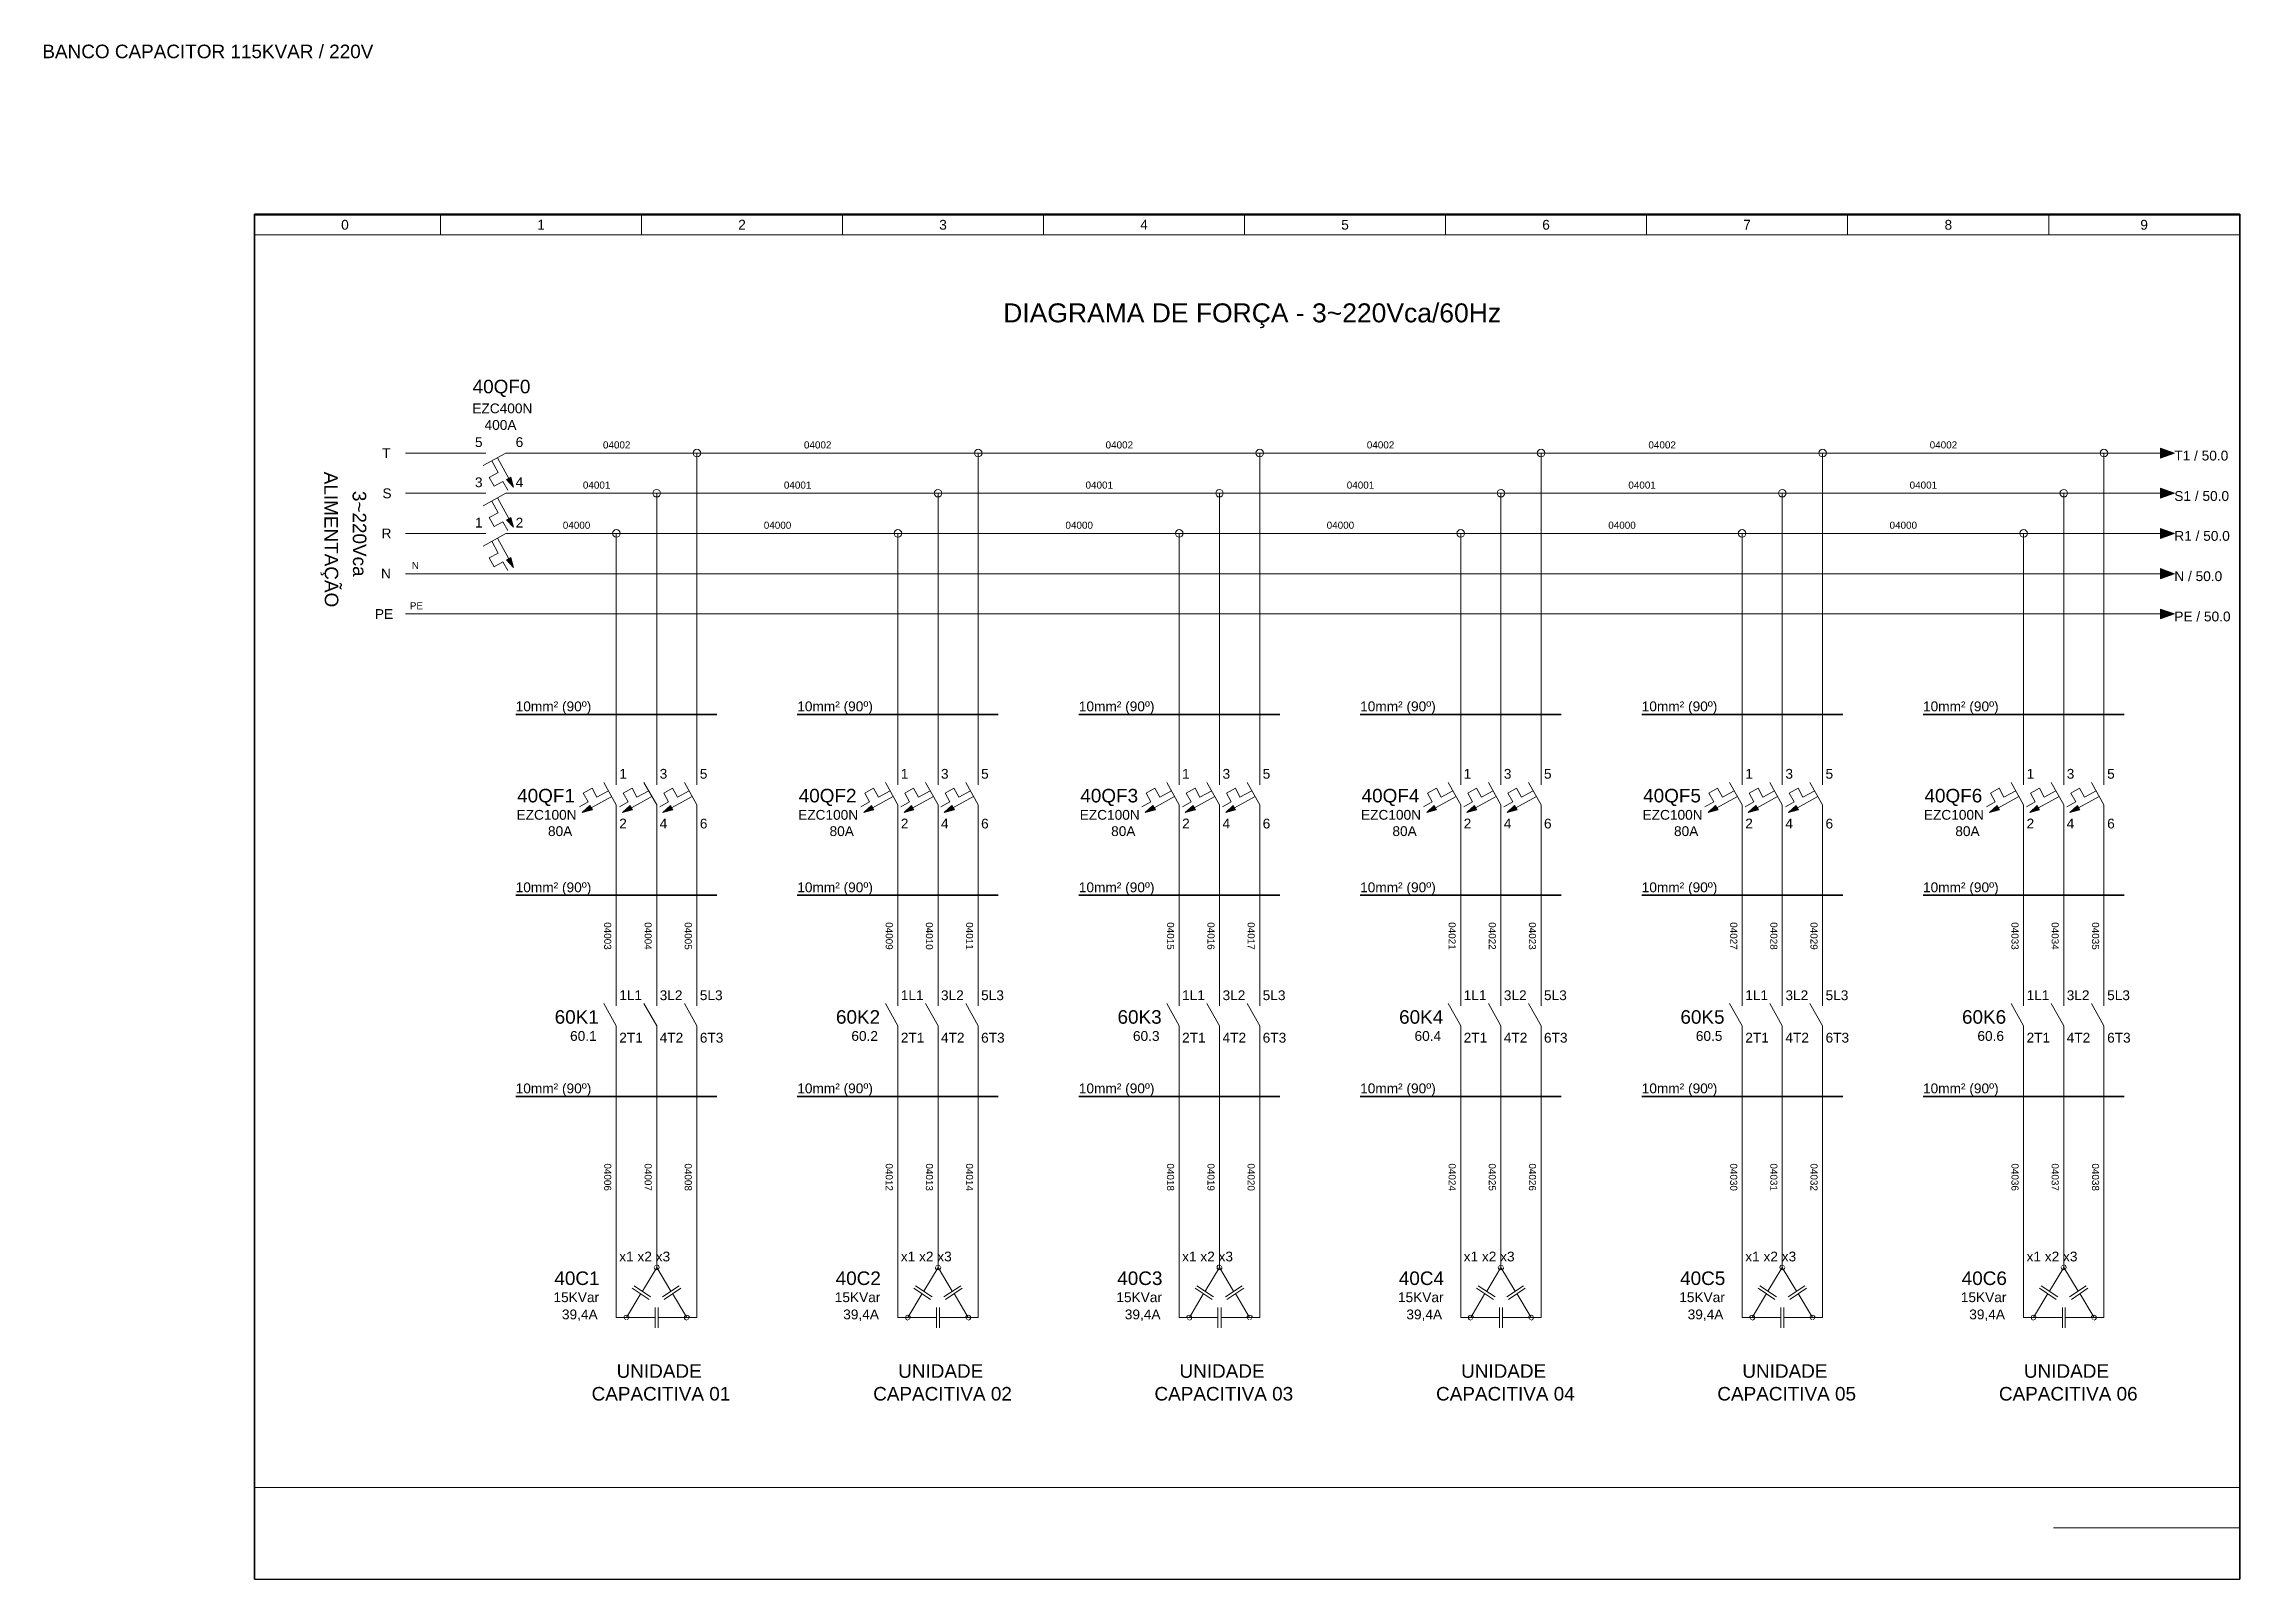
# Model space of a CAD drawing. Header units: millimetres. Extents: x 1004 to 59588, y 686 to 38112.
# Drawn here: x 1458 to 5899, y 686 to 3789 of the extents above; entities that cross this region are included whole.
import ezdxf

# ---------------------------------------------------------------- set-up
doc = ezdxf.new("R2010")
doc.units = ezdxf.units.MM
for name, color, linetype in [('PDF11_Geometry', 7, 'Continuous'), ('PDF11_Solid Fills', 7, 'Continuous'), ('PDF11_Text', 7, 'Continuous')]:
    doc.layers.add(name, color=color, linetype=linetype)
doc.styles.add('PDF Arial', font='arial.ttf')

msp = doc.modelspace()

# ---------------------------------------------------------------- texts
at = {"layer": 'PDF11_Text', "attachment_point": 7, "style": 'PDF Arial'}
for s, insert, char_height in [('BANCO CAPACITOR 115KVAR / 220V', (1454.6, 3760.16), 27.3696), ('0', (2058.77, 3413.57), 19.79), ('1', (2455.24, 3413.99), 19.79), ('2', (2861.72, 3413.99), 19.79), ('3', (3268.19, 3413.57), 19.79), ('4', (3674.66, 3413.99), 19.79), ('5', (4081.13, 3413.57), 19.79), ('6', (4487.61, 3413.57), 19.79), ('7', (4894.08, 3413.99), 19.79), ('8', (5301.14, 3413.53), 19.79), ('9', (5697.03, 3413.6), 19.79), ('DIAGRAMA DE FORÇA - 3~220Vca/60Hz', (3397.6, 3214.7), 38.3174), ('40QF0', (2324.65, 3075.5), 27.37), ('EZC400N', (2324.06, 3042.4), 19.79), ('400A', (2348.77, 3008.87), 19.79), ('5', (2329.36, 2974.16), 19.79), ('6', (2411.71, 2974.16), 19.79), ('04002', (2588.18, 2971.33), 14.316), ('04002', (2994.65, 2971.33), 14.316), ('04002', (3604.65, 2971.33), 14.316), ('04002', (4132.89, 2971.33), 14.316), ('04002', (4702.3, 2971.33), 14.316), ('04002', (5271.12, 2971.33), 14.316), ('T', (2141.71, 2952.23), 19.79), ('T1 / 50.0', (5765.83, 2946.93), 19.79), ('S', (2142.3, 2870.68), 19.79), ('3', (2329.36, 2892.98), 19.79), ('4', (2411.71, 2893.4), 19.79), ('04001', (2547.6, 2890.16), 14.316), ('04001', (2954.07, 2890.16), 14.316), ('04001', (3564.07, 2890.16), 14.316), ('04001', (4092.3, 2890.16), 14.316), ('04001', (4661.71, 2890.16), 14.316), ('04001', (5230.54, 2890.16), 14.316), ('S1 / 50.0', (5765.83, 2865.25), 19.79), ('R', (2140.54, 2789.87), 19.79), ('1', (2329.36, 2811.64), 19.79), ('2', (2411.71, 2811.64), 19.79), ('04000', (2507.01, 2808.98), 14.316), ('04000', (2913.48, 2808.98), 14.316), ('04000', (3523.48, 2808.98), 14.316), ('04000', (4051.71, 2808.98), 14.316), ('04000', (4621.12, 2808.98), 14.316), ('04000', (5189.95, 2808.98), 14.316), ('R1 / 50.0', (5765.83, 2784.58), 19.79), ('N', (2139.36, 2708.7), 19.79), ('N', (2201.71, 2727.52), 14.32), ('N / 50.0', (5765.83, 2703.15), 19.79), ('PE', (2127.01, 2626.93), 19.79), ('PE', (2197.6, 2646.34), 14.316), ('PE / 50.0', (5765.83, 2621.64), 19.79), ('10mm² (90º)', (2411.71, 2434.31), 19.7903), ('10mm² (90º)', (2981.13, 2434.31), 19.7903), ('10mm² (90º)', (3550.54, 2434.31), 19.7903), ('10mm² (90º)', (4119.36, 2434.31), 19.7903), ('10mm² (90º)', (4688.77, 2434.31), 19.7903), ('10mm² (90º)', (5257.6, 2434.31), 19.7903), ('1', (2621.13, 2303.99), 19.79), ('3', (2702.89, 2303.57), 19.79), ('5', (2784.07, 2303.57), 19.79), ('1', (3190.54, 2303.99), 19.79), ('3', (3271.71, 2303.57), 19.79), ('5', (3352.89, 2303.57), 19.79), ('1', (3759.36, 2303.99), 19.79), ('3', (3841.13, 2303.57), 19.79), ('5', (3922.3, 2303.57), 19.79), ('1', (4328.77, 2303.99), 19.79), ('3', (4409.95, 2303.57), 19.79), ('5', (4491.12, 2303.57), 19.79), ('1', (4898.18, 2303.99), 19.79), ('3', (4979.36, 2303.57), 19.79), ('5', (5060.54, 2303.57), 19.79), ('1', (5467.01, 2303.99), 19.79), ('3', (5548.18, 2303.57), 19.79), ('5', (5629.95, 2303.57), 19.79), ('40QF1', (2414.66, 2248.44), 27.37), ('40QF2', (2984.07, 2248.44), 27.37), ('40QF3', (3553.48, 2248.44), 27.37), ('40QF4', (4122.3, 2248.44), 27.37), ('40QF5', (4691.71, 2248.44), 27.37), ('40QF6', (5260.54, 2248.44), 27.37), ('EZC100N', (2413.48, 2220.63), 19.79), ('2', (2621.13, 2203.4), 19.79), ('4', (2702.89, 2203.4), 19.79), ('6', (2784.07, 2202.98), 19.79), ('EZC100N', (2982.89, 2220.63), 19.79), ('2', (3190.54, 2203.4), 19.79), ('4', (3271.71, 2203.4), 19.79), ('6', (3352.89, 2202.98), 19.79), ('EZC100N', (3552.3, 2220.63), 19.79), ('2', (3759.36, 2203.4), 19.79), ('4', (3841.13, 2203.4), 19.79), ('6', (3922.3, 2202.98), 19.79), ('EZC100N', (4121.13, 2220.63), 19.79), ('2', (4328.77, 2203.4), 19.79), ('4', (4409.95, 2203.4), 19.79), ('6', (4491.12, 2202.98), 19.79), ('EZC100N', (4690.54, 2220.63), 19.79), ('2', (4898.18, 2203.4), 19.79), ('4', (4979.36, 2203.4), 19.79), ('6', (5060.54, 2202.98), 19.79), ('EZC100N', (5259.36, 2220.63), 19.79), ('2', (5467.01, 2203.4), 19.79), ('4', (5548.18, 2203.4), 19.79), ('6', (5629.95, 2202.98), 19.79), ('80A', (2477.01, 2187.65), 19.79), ('80A', (3046.42, 2187.65), 19.79), ('80A', (3615.83, 2187.65), 19.79), ('80A', (4184.65, 2187.65), 19.79), ('80A', (4754.07, 2187.65), 19.79), ('80A', (5322.89, 2187.65), 19.79), ('10mm² (90º)', (2411.71, 2068.43), 19.7903), ('10mm² (90º)', (2981.13, 2068.43), 19.7903), ('10mm² (90º)', (3550.54, 2068.43), 19.7903), ('10mm² (90º)', (4119.36, 2068.43), 19.7903), ('10mm² (90º)', (4688.77, 2068.43), 19.7903), ('10mm² (90º)', (5257.6, 2068.43), 19.7903), ('1L1', (2621.13, 1856.34), 19.79), ('3L2', (2702.89, 1855.92), 19.79), ('5L3', (2784.07, 1855.92), 19.79), ('1L1', (3190.54, 1856.34), 19.79), ('3L2', (3271.71, 1855.92), 19.79), ('5L3', (3352.89, 1855.92), 19.79), ('1L1', (3759.36, 1856.34), 19.79), ('3L2', (3841.13, 1855.92), 19.79), ('5L3', (3922.3, 1855.92), 19.79), ('1L1', (4328.77, 1856.34), 19.79), ('3L2', (4409.95, 1855.92), 19.79), ('5L3', (4491.12, 1855.92), 19.79), ('1L1', (4898.18, 1856.34), 19.79), ('3L2', (4979.36, 1855.92), 19.79), ('5L3', (5060.54, 1855.92), 19.79), ('1L1', (5467.01, 1856.34), 19.79), ('3L2', (5548.18, 1855.92), 19.79), ('5L3', (5629.95, 1855.92), 19.79), ('60K1', (2490.54, 1808.12), 27.37), ('60K2', (3059.36, 1808.12), 27.37), ('60K3', (3628.77, 1808.12), 27.37), ('60K4', (4198.18, 1808.12), 27.37), ('60K5', (4767.01, 1808.12), 27.37), ('60K6', (5336.42, 1808.12), 27.37), ('60.1', (2521.71, 1773.57), 19.79), ('2T1', (2621.13, 1770.46), 19.79), ('4T2', (2702.89, 1770.46), 19.79), ('6T3', (2784.07, 1770.04), 19.79), ('60.2', (3090.54, 1773.57), 19.79), ('2T1', (3190.54, 1770.46), 19.79), ('4T2', (3271.71, 1770.46), 19.79), ('6T3', (3352.89, 1770.04), 19.79), ('60.3', (3659.95, 1773.57), 19.79), ('2T1', (3759.36, 1770.46), 19.79), ('4T2', (3841.13, 1770.46), 19.79), ('6T3', (3922.3, 1770.04), 19.79), ('60.4', (4229.36, 1773.57), 19.79), ('2T1', (4328.77, 1770.46), 19.79), ('4T2', (4409.95, 1770.46), 19.79), ('6T3', (4491.12, 1770.04), 19.79), ('60.5', (4798.18, 1773.57), 19.79), ('2T1', (4898.18, 1770.46), 19.79), ('4T2', (4979.36, 1770.46), 19.79), ('6T3', (5060.54, 1770.04), 19.79), ('2T1', (5467.01, 1770.46), 19.79), ('4T2', (5548.18, 1770.46), 19.79), ('6T3', (5629.95, 1770.04), 19.79), ('10mm² (90º)', (2411.71, 1661.96), 19.7903), ('10mm² (90º)', (2981.13, 1661.96), 19.7903), ('10mm² (90º)', (3550.54, 1661.96), 19.7903), ('10mm² (90º)', (4119.36, 1661.96), 19.7903), ('10mm² (90º)', (4688.77, 1661.96), 19.7903), ('10mm² (90º)', (5257.6, 1661.96), 19.7903), ('x1 x2 x3', (2621.13, 1327.69), 19.79), ('x1 x2 x3', (3190.54, 1327.69), 19.79), ('x1 x2 x3', (3759.36, 1327.69), 19.79), ('x1 x2 x3', (4328.77, 1327.69), 19.79), ('x1 x2 x3', (4898.18, 1327.69), 19.79), ('x1 x2 x3', (5467.01, 1327.69), 19.79), ('40C1', (2489.95, 1279.88), 27.37), ('40C2', (3058.77, 1279.88), 27.37), ('40C3', (3628.18, 1279.88), 27.37), ('40C4', (4197.6, 1279.88), 27.37), ('40C5', (4766.42, 1279.88), 27.37), ('40C6', (5335.83, 1279.88), 27.37), ('15KVar', (2488.18, 1245.34), 19.79), ('15KVar', (3057.01, 1245.34), 19.79), ('15KVar', (3626.42, 1245.34), 19.79), ('15KVar', (4195.83, 1245.34), 19.79), ('15KVar', (4764.65, 1245.34), 19.79), ('15KVar', (5334.07, 1245.34), 19.79), ('39,4A', (2505.24, 1207.23), 19.79), ('39,4A', (3074.07, 1207.23), 19.79), ('39,4A', (3643.48, 1207.23), 19.79), ('39,4A', (4212.89, 1207.23), 19.79), ('39,4A', (4781.71, 1207.23), 19.79), ('39,4A', (5351.12, 1207.23), 19.79), ('UNIDADE', (2615.83, 1092.24), 27.37), ('UNIDADE', (3185.24, 1092.24), 27.37), ('UNIDADE', (3754.07, 1092.24), 27.37), ('UNIDADE', (4323.48, 1092.24), 27.37), ('UNIDADE', (4892.3, 1092.24), 27.37), ('UNIDADE', (5461.71, 1092.24), 27.37), ('CAPACITIVA 01', (2565.24, 1046.35), 27.3696), ('CAPACITIVA 02', (3134.65, 1046.35), 27.3696), ('CAPACITIVA 03', (3703.48, 1046.35), 27.3696), ('CAPACITIVA 04', (4272.89, 1046.35), 27.3696), ('CAPACITIVA 05', (4841.71, 1046.35), 27.3696), ('CAPACITIVA 06', (5411.12, 1046.35), 27.3696)]:
    msp.add_mtext(s, dxfattribs=dict(at, insert=insert, char_height=char_height))
for s, insert, char_height, rotation in [('ALIMENTAÇÃO', (2015.95, 2924.39), 27.3696, 270.29975), ('3~220Vca', (2081.51, 2885.68), 27.37, 270.29975), ('04003', (2590.4, 2013.73), 14.316, 270), ('04004', (2672.17, 2013.73), 14.316, 270), ('04005', (2753.35, 2013.73), 14.316, 270), ('04009', (3159.82, 2013.73), 14.316, 270), ('04010', (3241, 2013.73), 14.316, 270), ('04011', (3322.17, 2013.73), 14.316, 270), ('04015', (3728.64, 2013.73), 14.316, 270), ('04016', (3810.41, 2013.73), 14.316, 270), ('04017', (3891.59, 2013.73), 14.316, 270), ('04021', (4298.05, 2013.73), 14.316, 270), ('04022', (4379.22, 2013.73), 14.316, 270), ('04023', (4460.4, 2013.73), 14.316, 270), ('04027', (4867.46, 2013.73), 14.316, 270), ('04028', (4948.6, 2013.73), 14.316, 270), ('04029', (5029.81, 2013.73), 14.316, 270), ('04033', (5436.28, 2013.73), 14.316, 270), ('04034', (5517.46, 2013.73), 14.316, 270), ('04035', (5599.22, 2013.73), 14.316, 270), ('04006', (2590.41, 1526.09), 14.316, 270), ('04007', (2672.17, 1526.09), 14.316, 270), ('04008', (2753.31, 1526.09), 14.316, 270), ('04012', (3159.81, 1526.09), 14.316, 270), ('04013', (3240.99, 1526.09), 14.316, 270), ('04014', (3322.17, 1526.09), 14.316, 270), ('04018', (3728.61, 1526.09), 14.316, 270), ('04019', (3810.41, 1526.09), 14.316, 270), ('04020', (3891.58, 1526.09), 14.316, 270), ('04024', (4298.05, 1526.09), 14.316, 270), ('04025', (4379.22, 1526.09), 14.316, 270), ('04026', (4460.4, 1526.09), 14.316, 270), ('04030', (4867.46, 1526.09), 14.316, 270), ('04031', (4948.63, 1526.09), 14.316, 270), ('04032', (5029.81, 1526.09), 14.316, 270), ('04036', (5436.28, 1526.09), 14.316, 270), ('04037', (5517.46, 1526.09), 14.316, 270), ('04038', (5599.19, 1526.09), 14.316, 270)]:
    msp.add_mtext(s, dxfattribs=dict(at, insert=insert, char_height=char_height, rotation=rotation))
at = {"layer": 'PDF11_Text', "insert": (5367.6, 1773.57), "char_height": 19.79, "width": 1.1202, "attachment_point": 7, "style": 'PDF Arial'}
msp.add_mtext('60.6', dxfattribs=at)

# ---------------------------------------------------------------- hatches: boundary and pattern name
at = {"layer": 'PDF11_Geometry', "transparency": 33554559}
msp.add_hatch(color=256, dxfattribs=at).paths.add_polyline_path([(5741.71, 2635.75), (5745.24, 2635.75), (5747.01, 2636.93), (5745.24, 2638.11), (5741.71, 2638.11)])
h = msp.add_hatch(color=256, dxfattribs=at)
h.paths.add_polyline_path([(2697.01, 1315.75), (2701.71, 1315.75)], flags=0)
h.paths.add_polyline_path([(2697.01, 1321.05, 0.4166667), (2691.71, 1315.75)], flags=0)
h = msp.add_hatch(color=256, dxfattribs=at)
h.paths.add_polyline_path([(3265.83, 1315.75), (3271.12, 1315.75)], flags=0)
h.paths.add_polyline_path([(3271.12, 1315.75, 0.4166667), (3265.83, 1321.05)], flags=0)
h.paths.add_polyline_path([(3265.83, 1321.05, 0.4166667), (3260.53, 1315.75)], flags=0)
h = msp.add_hatch(color=256, dxfattribs=at)
h.paths.add_polyline_path([(3834.65, 1315.75), (3839.95, 1315.75)], flags=0)
h.paths.add_polyline_path([(3839.95, 1315.75, 0.4166667), (3834.65, 1321.05)], flags=0)
h = msp.add_hatch(color=256, dxfattribs=at)
h.paths.add_polyline_path([(4404.06, 1315.75), (4409.36, 1315.75)], flags=0)
h.paths.add_polyline_path([(4409.36, 1315.75, 0.4166667), (4404.06, 1321.05)], flags=0)
h.paths.add_polyline_path([(4404.06, 1321.05, 0.4166667), (4398.77, 1315.75)], flags=0)
h = msp.add_hatch(color=256, dxfattribs=at)
h.paths.add_polyline_path([(4972.89, 1315.75), (4978.18, 1315.75)], flags=0)
h.paths.add_polyline_path([(4978.18, 1315.75, 0.4166667), (4972.89, 1321.05)], flags=0)
h = msp.add_hatch(color=256, dxfattribs=at)
h.paths.add_polyline_path([(5542.3, 1315.75), (5547.01, 1315.75)], flags=0)
h.paths.add_polyline_path([(5542.3, 1321.05, 0.4166667), (5537.01, 1315.75)], flags=0)
h = msp.add_hatch(color=256, dxfattribs=at)
h.paths.add_polyline_path([(2635.83, 1214.58), (2641.12, 1214.58)], flags=0)
h.paths.add_polyline_path([(2630.53, 1214.58, 0.4166667), (2635.83, 1209.28)], flags=0)
h.paths.add_polyline_path([(2635.83, 1209.28, 0.4166667), (2641.12, 1214.58)], flags=0)
h = msp.add_hatch(color=256, dxfattribs=at)
h.paths.add_polyline_path([(2757.59, 1214.58), (2762.89, 1214.58)], flags=0)
h.paths.add_polyline_path([(2757.59, 1209.28, 0.4166667), (2762.89, 1214.58)], flags=0)
h = msp.add_hatch(color=256, dxfattribs=at)
h.paths.add_polyline_path([(3204.65, 1214.58), (3209.95, 1214.58)], flags=0)
h.paths.add_polyline_path([(3204.65, 1209.28, 0.4166667), (3209.95, 1214.58)], flags=0)
h = msp.add_hatch(color=256, dxfattribs=at)
h.paths.add_polyline_path([(3327.01, 1214.58), (3331.71, 1214.58)], flags=0)
h.paths.add_polyline_path([(3321.71, 1214.58, 0.4166667), (3327.01, 1209.28)], flags=0)
h = msp.add_hatch(color=256, dxfattribs=at)
h.paths.add_polyline_path([(3774.06, 1214.58), (3778.77, 1214.58)], flags=0)
h.paths.add_polyline_path([(3768.77, 1214.58, 0.4166667), (3774.06, 1209.28)], flags=0)
h = msp.add_hatch(color=256, dxfattribs=at)
h.paths.add_polyline_path([(3895.83, 1214.58), (3901.12, 1214.58)], flags=0)
h.paths.add_polyline_path([(3890.53, 1214.58, 0.4166667), (3895.83, 1209.28)], flags=0)
h.paths.add_polyline_path([(3895.83, 1209.28, 0.4166667), (3901.12, 1214.58)], flags=0)
h = msp.add_hatch(color=256, dxfattribs=at)
h.paths.add_polyline_path([(4342.89, 1214.58), (4348.18, 1214.58)], flags=0)
h.paths.add_polyline_path([(4342.89, 1209.28, 0.4166667), (4348.18, 1214.58)], flags=0)
h = msp.add_hatch(color=256, dxfattribs=at)
h.paths.add_polyline_path([(4465.24, 1214.58), (4469.95, 1214.58)], flags=0)
h.paths.add_polyline_path([(4459.95, 1214.58, 0.4166667), (4465.24, 1209.28)], flags=0)
h = msp.add_hatch(color=256, dxfattribs=at)
h.paths.add_polyline_path([(4912.3, 1214.58), (4917.01, 1214.58)], flags=0)
h.paths.add_polyline_path([(4907.01, 1214.58, 0.4166667), (4912.3, 1209.28)], flags=0)
h = msp.add_hatch(color=256, dxfattribs=at)
h.paths.add_polyline_path([(5034.06, 1214.58), (5039.36, 1214.58)], flags=0)
h.paths.add_polyline_path([(5028.77, 1214.58, 0.4166667), (5034.06, 1209.28)], flags=0)
h.paths.add_polyline_path([(5034.06, 1209.28, 0.4166667), (5039.36, 1214.58)], flags=0)
h = msp.add_hatch(color=256, dxfattribs=at)
h.paths.add_polyline_path([(5481.12, 1214.58), (5486.42, 1214.58)], flags=0)
h.paths.add_polyline_path([(5481.12, 1209.28, 0.4166667), (5486.42, 1214.58)], flags=0)
h = msp.add_hatch(color=256, dxfattribs=at)
h.paths.add_polyline_path([(5603.48, 1214.58), (5608.18, 1214.58)], flags=0)
h.paths.add_polyline_path([(5598.18, 1214.58, 0.4166667), (5603.48, 1209.28)], flags=0)

# ---------------------------------------------------------------- linework, layer by layer
at = {"layer": 'PDF11_Geometry', "lineweight": 25}
for points in [[(5898.18, 3445.17), (1883.48, 3445.17), (1883.48, 685.75), (5898.18, 685.75)], [(1883.48, 685.75), (1883.48, 3445.17)], [(5898.18, 3443.99), (1883.48, 3443.99)], [(5898.18, 685.75), (5898.18, 3445.17)]]:
    msp.add_lwpolyline(points, close=True, dxfattribs=at)
at = {"layer": 'PDF11_Geometry', "lineweight": 13}
for points in [[(2259.95, 3443.99), (2259.95, 3403.4)], [(2666.42, 3443.99), (2666.42, 3403.4)], [(3072.89, 3443.99), (3072.89, 3403.4)], [(3479.36, 3443.99), (3479.36, 3403.4)], [(3885.83, 3443.99), (3885.83, 3403.4)], [(4292.3, 3443.99), (4292.3, 3403.4)], [(4698.77, 3443.99), (4698.77, 3403.4)], [(5105.24, 3443.99), (5105.24, 3403.4)], [(5511.71, 3443.99), (5511.71, 3403.4)], [(1883.48, 3403.4), (5898.18, 3403.4)]]:
    msp.add_lwpolyline(points, dxfattribs=at)
at = {"layer": 'PDF11_Geometry', "lineweight": 18}
for points in [[(2188.77, 2962.23), (2331.12, 2962.23), (2351.12, 2962.23)], [(2345.83, 2936.93), (2391.71, 2962.23), (2412.3, 2962.23), (2778.18, 2962.23), (2778.18, 2311.64), (2778.18, 2291.64)], [(2363.48, 2946.34), (2376.42, 2922.81), (2358.18, 2912.81), (2368.18, 2895.17), (2385.83, 2904.58), (2395.83, 2886.93)], [(2374.65, 2952.81), (2397.59, 2911.05)], [(2757.59, 2962.23), (2798.18, 2962.23), (3347.01, 2962.23), (3347.01, 2311.64), (3347.01, 2291.64)], [(2778.18, 2962.23), (2778.18, 2941.64)], [(3327.01, 2962.23), (3367.59, 2962.23), (3916.42, 2962.23), (3916.42, 2311.64), (3916.42, 2291.64)], [(3347.01, 2962.23), (3347.01, 2941.64)], [(3895.83, 2962.23), (3936.42, 2962.23), (4485.24, 2962.23), (4485.24, 2311.64), (4485.24, 2291.64)], [(3916.42, 2962.23), (3916.42, 2941.64)], [(4465.24, 2962.23), (4505.83, 2962.23), (5054.65, 2962.23), (5054.65, 2311.64), (5054.65, 2291.64)], [(4485.24, 2962.23), (4485.24, 2941.64)], [(5034.06, 2962.23), (5074.65, 2962.23), (5623.48, 2962.23), (5623.48, 2311.64), (5623.48, 2291.64)], [(5054.65, 2962.23), (5054.65, 2941.64)], [(5603.48, 2962.23), (5644.06, 2962.23), (5745.24, 2962.23)], [(5623.48, 2962.23), (5623.48, 2941.64)], [(5725.24, 2962.23), (5737.59, 2962.23)], [(2188.77, 2881.05), (2331.12, 2881.05), (2351.12, 2881.05)], [(2345.83, 2855.75), (2391.71, 2881.05), (2412.3, 2881.05), (2697.01, 2881.05), (2697.01, 2311.64), (2697.01, 2291.64)], [(2395.83, 2805.75), (2385.83, 2823.4), (2368.18, 2813.99), (2358.18, 2831.64), (2376.42, 2841.64), (2363.48, 2865.17)], [(2374.65, 2871.64), (2397.59, 2829.87)], [(2676.42, 2881.05), (2717.01, 2881.05), (3265.83, 2881.05), (3265.83, 2311.64), (3265.83, 2291.64)], [(2697.01, 2881.05), (2697.01, 2860.46)], [(3245.24, 2881.05), (3286.42, 2881.05), (3834.65, 2881.05), (3834.65, 2311.64), (3834.65, 2291.64)], [(3265.83, 2881.05), (3265.83, 2860.46)], [(3814.65, 2881.05), (3855.24, 2881.05), (4404.06, 2881.05), (4404.06, 2311.64), (4404.06, 2291.64)], [(3834.65, 2881.05), (3834.65, 2860.46)], [(4383.48, 2881.05), (4424.06, 2881.05), (4972.89, 2881.05), (4972.89, 2311.64), (4972.89, 2291.64)], [(4404.06, 2881.05), (4404.06, 2860.46)], [(4952.89, 2881.05), (4993.48, 2881.05), (5542.3, 2881.05), (5542.3, 2311.64), (5542.3, 2291.64)], [(4972.89, 2881.05), (4972.89, 2860.46)], [(5521.71, 2881.05), (5562.3, 2881.05), (5745.24, 2881.05)], [(5542.3, 2881.05), (5542.3, 2860.46)], [(5725.24, 2881.05), (5737.59, 2881.05)], [(2188.77, 2799.87), (2331.12, 2799.87), (2351.12, 2799.87)], [(2345.83, 2773.99), (2391.71, 2799.87), (2412.3, 2799.87), (2615.24, 2799.87), (2615.24, 2311.64), (2615.24, 2291.64)], [(2595.24, 2799.87), (2635.83, 2799.87), (3184.65, 2799.87), (3184.65, 2311.64), (3184.65, 2291.64)], [(2615.24, 2799.87), (2615.24, 2779.28)], [(3164.06, 2799.87), (3204.65, 2799.87), (3753.48, 2799.87), (3753.48, 2311.64), (3753.48, 2291.64)], [(3184.65, 2799.87), (3184.65, 2779.28)], [(3733.48, 2799.87), (3774.06, 2799.87), (4322.89, 2799.87), (4322.89, 2311.64), (4322.89, 2291.64)], [(3753.48, 2799.87), (3753.48, 2779.28)], [(4302.3, 2799.87), (4342.89, 2799.87), (4891.71, 2799.87), (4891.71, 2311.64), (4891.71, 2291.64)], [(4322.89, 2799.87), (4322.89, 2779.28)], [(4871.71, 2799.87), (4912.3, 2799.87), (5461.12, 2799.87), (5461.12, 2311.64), (5461.12, 2291.64)], [(4891.71, 2799.87), (4891.71, 2779.28)], [(5440.53, 2799.87), (5481.12, 2799.87), (5745.24, 2799.87)], [(5461.12, 2799.87), (5461.12, 2779.28)], [(5725.24, 2799.87), (5737.59, 2799.87)], [(2395.83, 2724.58), (2385.83, 2742.23), (2368.18, 2732.23), (2358.18, 2750.46), (2376.42, 2759.87), (2363.48, 2783.99)], [(2374.65, 2789.87), (2397.59, 2748.7)], [(2188.77, 2718.11), (5745.24, 2718.11)], [(5725.24, 2718.11), (5737.59, 2718.11)], [(2188.77, 2636.93), (5745.24, 2636.93)], [(5725.24, 2636.93), (5737.59, 2636.93)], [(2540.53, 2246.93), (2558.18, 2256.93), (2548.18, 2274.58), (2566.42, 2284.58), (2575.83, 2266.34), (2599.36, 2279.28)], [(2564.65, 2245.17), (2605.83, 2268.11)], [(2589.95, 2296.34), (2615.24, 2251.05), (2615.24, 2230.46), (2615.24, 1864.58), (2615.24, 1844.58)], [(2621.71, 2246.93), (2639.36, 2256.93), (2629.36, 2274.58), (2647.59, 2284.58), (2657.01, 2266.34), (2681.12, 2279.28)], [(2645.83, 2245.17), (2687.01, 2268.11)], [(2671.12, 2296.34), (2697.01, 2251.05), (2697.01, 2230.46), (2697.01, 1864.58), (2697.01, 1844.58)], [(2702.89, 2246.93), (2720.53, 2256.93), (2711.12, 2274.58), (2728.77, 2284.58), (2738.77, 2266.34), (2762.3, 2279.28)], [(2727.01, 2245.17), (2768.77, 2268.11)], [(2752.89, 2296.34), (2778.18, 2251.05), (2778.18, 2230.46), (2778.18, 1864.58), (2778.18, 1844.58)], [(3109.36, 2246.93), (3127.01, 2256.93), (3117.59, 2274.58), (3135.24, 2284.58), (3145.24, 2266.34), (3168.77, 2279.28)], [(3133.48, 2245.17), (3175.24, 2268.11)], [(3159.36, 2296.34), (3184.65, 2251.05), (3184.65, 2230.46), (3184.65, 1864.58), (3184.65, 1844.58)], [(3190.53, 2246.93), (3208.18, 2256.93), (3198.77, 2274.58), (3216.42, 2284.58), (3226.42, 2266.34), (3249.95, 2279.28)], [(3214.65, 2245.17), (3256.42, 2268.11)], [(3240.53, 2296.34), (3265.83, 2251.05), (3265.83, 2230.46), (3265.83, 1864.58), (3265.83, 1844.58)], [(3271.71, 2246.93), (3289.95, 2256.93), (3279.95, 2274.58), (3297.59, 2284.58), (3307.59, 2266.34), (3331.12, 2279.28)], [(3295.83, 2245.17), (3337.59, 2268.11)], [(3321.71, 2296.34), (3347.01, 2251.05), (3347.01, 2230.46), (3347.01, 1864.58), (3347.01, 1844.58)], [(3678.18, 2246.93), (3696.42, 2256.93), (3686.42, 2274.58), (3704.06, 2284.58), (3714.06, 2266.34), (3737.59, 2279.28)], [(3702.89, 2245.17), (3744.06, 2268.11)], [(3728.18, 2296.34), (3753.48, 2251.05), (3753.48, 2230.46), (3753.48, 1864.58), (3753.48, 1844.58)], [(3759.95, 2246.93), (3777.59, 2256.93), (3767.59, 2274.58), (3785.83, 2284.58), (3795.24, 2266.34), (3819.36, 2279.28)], [(3784.06, 2245.17), (3825.24, 2268.11)], [(3809.36, 2296.34), (3835.24, 2251.05), (3835.24, 2230.46)], [(3841.12, 2246.93), (3858.77, 2256.93), (3849.36, 2274.58), (3867.01, 2284.58), (3876.42, 2266.34), (3900.53, 2279.28)], [(3865.24, 2245.17), (3907.01, 2268.11)], [(3891.12, 2296.34), (3916.42, 2251.05), (3916.42, 2230.46), (3916.42, 1864.58), (3916.42, 1844.58)], [(4247.59, 2246.93), (4265.24, 2256.93), (4255.83, 2274.58), (4273.48, 2284.58), (4282.89, 2266.34), (4307.01, 2279.28)], [(4271.71, 2245.17), (4313.48, 2268.11)], [(4297.59, 2296.34), (4322.89, 2251.05), (4322.89, 2230.46), (4322.89, 1864.58), (4322.89, 1844.58)], [(4328.77, 2246.93), (4346.42, 2256.93), (4337.01, 2274.58), (4354.65, 2284.58), (4364.65, 2266.34), (4388.18, 2279.28)], [(4352.89, 2245.17), (4394.65, 2268.11)], [(4378.77, 2296.34), (4404.06, 2251.05), (4404.06, 2230.46), (4404.06, 1864.58), (4404.06, 1844.58)], [(4409.95, 2246.93), (4428.18, 2256.93), (4418.18, 2274.58), (4435.83, 2284.58), (4445.83, 2266.34), (4469.36, 2279.28)], [(4434.06, 2245.17), (4475.83, 2268.11)], [(4459.95, 2296.34), (4485.24, 2251.05), (4485.24, 2230.46), (4485.24, 1864.58), (4485.24, 1844.58)], [(4816.42, 2246.93), (4834.65, 2256.93), (4824.65, 2274.58), (4842.3, 2284.58), (4852.3, 2266.34), (4875.83, 2279.28)], [(4840.53, 2245.17), (4882.3, 2268.11)], [(4866.42, 2296.34), (4891.71, 2251.05), (4891.71, 2230.46), (4891.71, 1864.58), (4891.71, 1844.58)], [(4898.18, 2246.93), (4915.83, 2256.93), (4905.83, 2274.58), (4924.06, 2284.58), (4933.48, 2266.34), (4957.01, 2279.28)], [(4922.3, 2245.17), (4963.48, 2268.11)], [(4947.59, 2296.34), (4972.89, 2251.05), (4972.89, 2230.46), (4972.89, 1864.58), (4972.89, 1844.58)], [(4979.36, 2246.93), (4997.01, 2256.93), (4987.01, 2274.58), (5005.24, 2284.58), (5014.65, 2266.34), (5038.77, 2279.28)], [(5003.48, 2245.17), (5044.65, 2268.11)], [(5028.77, 2296.34), (5054.65, 2251.05), (5054.65, 2230.46), (5054.65, 1864.58), (5054.65, 1844.58)], [(5385.83, 2246.93), (5403.48, 2256.93), (5394.06, 2274.58), (5411.71, 2284.58), (5421.12, 2266.34), (5445.24, 2279.28)], [(5409.95, 2245.17), (5451.71, 2268.11)], [(5435.83, 2296.34), (5461.12, 2251.05), (5461.12, 2230.46), (5461.12, 1864.58), (5461.12, 1844.58)], [(5467.01, 2246.93), (5484.65, 2256.93), (5475.24, 2274.58), (5492.89, 2284.58), (5502.89, 2266.34), (5526.42, 2279.28)], [(5491.12, 2245.17), (5532.89, 2268.11)], [(5517.01, 2296.34), (5542.3, 2251.05), (5542.3, 2230.46), (5542.3, 1864.58), (5542.3, 1844.58)], [(5548.18, 2246.93), (5566.42, 2256.93), (5556.42, 2274.58), (5574.06, 2284.58), (5584.06, 2266.34), (5607.59, 2279.28)], [(5572.3, 2245.17), (5614.06, 2268.11)], [(5598.18, 2296.34), (5623.48, 2251.05), (5623.48, 2230.46), (5623.48, 1864.58), (5623.48, 1844.58)], [(3834.65, 2230.46), (3834.65, 1864.58), (3834.65, 1844.58)], [(2589.95, 1849.28), (2615.24, 1803.99), (2615.24, 1783.4), (2615.24, 1336.34), (2615.24, 1214.58), (2693.48, 1214.58)], [(2671.12, 1849.28), (2697.01, 1803.99), (2697.01, 1783.4), (2697.01, 1336.34), (2697.01, 1315.75), (2668.18, 1267.52)], [(2752.89, 1849.28), (2778.18, 1803.99), (2778.18, 1783.4), (2778.18, 1336.34), (2778.18, 1214.58), (2699.95, 1214.58)], [(3159.36, 1849.28), (3184.65, 1803.99), (3184.65, 1783.4), (3184.65, 1336.34), (3184.65, 1214.58), (3262.89, 1214.58)], [(3240.53, 1849.28), (3265.83, 1803.99), (3265.83, 1783.4), (3265.83, 1336.34), (3265.83, 1315.75), (3237.01, 1267.52)], [(3321.71, 1849.28), (3347.01, 1803.99), (3347.01, 1783.4), (3347.01, 1336.34), (3347.01, 1214.58), (3268.77, 1214.58)], [(3728.18, 1849.28), (3753.48, 1803.99), (3753.48, 1783.4), (3753.48, 1336.34), (3753.48, 1214.58), (3831.71, 1214.58)], [(3809.36, 1849.28), (3835.24, 1803.99), (3835.24, 1783.4)], [(3891.12, 1849.28), (3916.42, 1803.99), (3916.42, 1783.4), (3916.42, 1336.34), (3916.42, 1214.58), (3838.18, 1214.58)], [(4297.59, 1849.28), (4322.89, 1803.99), (4322.89, 1783.4), (4322.89, 1336.34), (4322.89, 1214.58), (4401.12, 1214.58)], [(4378.77, 1849.28), (4404.06, 1803.99), (4404.06, 1783.4), (4404.06, 1336.34), (4404.06, 1315.75), (4375.24, 1267.52)], [(4459.95, 1849.28), (4485.24, 1803.99), (4485.24, 1783.4), (4485.24, 1336.34), (4485.24, 1214.58), (4407.01, 1214.58)], [(4866.42, 1849.28), (4891.71, 1803.99), (4891.71, 1783.4), (4891.71, 1336.34), (4891.71, 1214.58), (4969.95, 1214.58)], [(4947.59, 1849.28), (4972.89, 1803.99), (4972.89, 1783.4), (4972.89, 1336.34), (4972.89, 1315.75), (4944.06, 1267.52)], [(5028.77, 1849.28), (5054.65, 1803.99), (5054.65, 1783.4), (5054.65, 1336.34), (5054.65, 1214.58), (4976.42, 1214.58)], [(5435.83, 1849.28), (5461.12, 1803.99), (5461.12, 1783.4), (5461.12, 1336.34), (5461.12, 1214.58), (5539.36, 1214.58)], [(5517.01, 1849.28), (5542.3, 1803.99), (5542.3, 1783.4), (5542.3, 1336.34), (5542.3, 1315.75), (5513.48, 1267.52)], [(5598.18, 1849.28), (5623.48, 1803.99), (5623.48, 1783.4), (5623.48, 1336.34), (5623.48, 1214.58), (5545.24, 1214.58)], [(3834.65, 1783.4), (3834.65, 1336.34), (3834.65, 1315.75), (3805.83, 1267.52)], [(2697.01, 1315.75), (2725.24, 1267.52)], [(3265.83, 1315.75), (3294.65, 1267.52)], [(3834.65, 1315.75), (3863.48, 1267.52)], [(4404.06, 1315.75), (4432.89, 1267.52)], [(4972.89, 1315.75), (5001.71, 1267.52)], [(5542.3, 1315.75), (5571.12, 1267.52)], [(2664.65, 1262.81), (2635.83, 1214.58)], [(2647.59, 1273.99), (2681.71, 1251.05)], [(2651.12, 1278.7), (2684.65, 1256.34)], [(2708.77, 1256.34), (2742.3, 1278.7)], [(2712.3, 1251.05), (2745.83, 1273.99)], [(2728.77, 1262.81), (2757.59, 1214.58)], [(3233.48, 1262.81), (3204.65, 1214.58)], [(3217.01, 1273.99), (3250.53, 1251.05)], [(3219.95, 1278.7), (3254.06, 1256.34)], [(3277.59, 1256.34), (3311.71, 1278.7)], [(3281.12, 1251.05), (3314.65, 1273.99)], [(3298.18, 1262.81), (3327.01, 1214.58)], [(3802.89, 1262.81), (3774.06, 1214.58)], [(3785.83, 1273.99), (3819.95, 1251.05)], [(3789.36, 1278.7), (3822.89, 1256.34)], [(3847.01, 1256.34), (3880.53, 1278.7)], [(3849.95, 1251.05), (3884.06, 1273.99)], [(3867.01, 1262.81), (3895.83, 1214.58)], [(4371.71, 1262.81), (4342.89, 1214.58)], [(4354.65, 1273.99), (4388.77, 1251.05)], [(4358.18, 1278.7), (4392.3, 1256.34)], [(4415.83, 1256.34), (4449.95, 1278.7)], [(4419.36, 1251.05), (4452.89, 1273.99)], [(4436.42, 1262.81), (4465.24, 1214.58)], [(4941.12, 1262.81), (4912.3, 1214.58)], [(4924.06, 1273.99), (4958.18, 1251.05)], [(4927.59, 1278.7), (4961.12, 1256.34)], [(4985.24, 1256.34), (5018.77, 1278.7)], [(4988.18, 1251.05), (5022.3, 1273.99)], [(5005.24, 1262.81), (5034.06, 1214.58)], [(5509.95, 1262.81), (5481.12, 1214.58)], [(5492.89, 1273.99), (5527.01, 1251.05)], [(5496.42, 1278.7), (5530.53, 1256.34)], [(5554.06, 1256.34), (5587.59, 1278.7)], [(5557.59, 1251.05), (5591.12, 1273.99)], [(5574.65, 1262.81), (5603.48, 1214.58)], [(2693.48, 1234.58), (2693.48, 1193.99)], [(2699.95, 1234.58), (2699.95, 1193.99)], [(3262.89, 1234.58), (3262.89, 1193.99)], [(3268.77, 1234.58), (3268.77, 1193.99)], [(3831.71, 1234.58), (3831.71, 1193.99)], [(3838.18, 1234.58), (3838.18, 1193.99)], [(4401.12, 1234.58), (4401.12, 1193.99)], [(4407.01, 1234.58), (4407.01, 1193.99)], [(4969.95, 1234.58), (4969.95, 1193.99)], [(4976.42, 1234.58), (4976.42, 1193.99)], [(5539.36, 1234.58), (5539.36, 1193.99)], [(5545.24, 1234.58), (5545.24, 1193.99)]]:
    msp.add_lwpolyline(points, dxfattribs=at)
for points in [[(5737.59, 2952.23), (5737.59, 2972.23), (5765.83, 2962.23)], [(2407.01, 2893.4), (2401.71, 2913.4), (2392.89, 2908.7)], [(5737.59, 2871.05), (5737.59, 2891.05), (5765.83, 2881.05)], [(2407.01, 2812.23), (2401.71, 2832.23), (2392.89, 2827.52)], [(5737.59, 2789.28), (5737.59, 2809.87), (5765.83, 2799.87)], [(2407.01, 2731.05), (2401.71, 2751.05), (2392.89, 2746.34)], [(5737.59, 2708.11), (5737.59, 2728.7), (5765.83, 2718.11)], [(5737.59, 2626.93), (5737.59, 2646.93), (5765.83, 2636.93)], [(2567.01, 2241.05), (2546.42, 2235.75), (2561.71, 2249.87)], [(2648.18, 2241.05), (2627.59, 2235.75), (2643.48, 2249.87)], [(2729.36, 2241.05), (2709.36, 2235.75), (2724.65, 2249.87)], [(3135.83, 2241.05), (3115.83, 2235.75), (3131.12, 2249.87)], [(3217.01, 2241.05), (3197.01, 2235.75), (3212.3, 2249.87)], [(3298.77, 2241.05), (3278.18, 2235.75), (3293.48, 2249.87)], [(3705.24, 2241.05), (3684.65, 2235.75), (3699.95, 2249.87)], [(3786.42, 2241.05), (3765.83, 2235.75), (3781.71, 2249.87)], [(3867.59, 2241.05), (3847.59, 2235.75), (3862.89, 2249.87)], [(4274.06, 2241.05), (4254.06, 2235.75), (4269.36, 2249.87)], [(4355.24, 2241.05), (4335.24, 2235.75), (4350.53, 2249.87)], [(4437.01, 2241.05), (4416.42, 2235.75), (4431.71, 2249.87)], [(4843.48, 2241.05), (4822.89, 2235.75), (4838.18, 2249.87)], [(4924.65, 2241.05), (4904.06, 2235.75), (4919.36, 2249.87)], [(5005.83, 2241.05), (4985.83, 2235.75), (5001.12, 2249.87)], [(5412.3, 2241.05), (5392.3, 2235.75), (5407.59, 2249.87)], [(5493.48, 2241.05), (5473.48, 2235.75), (5488.77, 2249.87)], [(5574.65, 2241.05), (5554.65, 2235.75), (5569.95, 2249.87)]]:
    msp.add_lwpolyline(points, close=True, dxfattribs=at)
at = {"layer": 'PDF11_Geometry', "lineweight": 35}
for points in [[(2412.3, 2433.99), (2818.77, 2433.99)], [(2981.12, 2433.99), (3387.59, 2433.99)], [(3550.53, 2433.99), (3957.01, 2433.99)], [(4119.36, 2433.99), (4525.83, 2433.99)], [(4688.77, 2433.99), (5095.24, 2433.99)], [(5257.59, 2433.99), (5664.06, 2433.99)], [(2412.3, 2068.11), (2818.77, 2068.11)], [(2981.12, 2068.11), (3387.59, 2068.11)], [(3550.53, 2068.11), (3957.01, 2068.11)], [(4119.36, 2068.11), (4525.83, 2068.11)], [(4688.77, 2068.11), (5095.24, 2068.11)], [(5257.59, 2068.11), (5664.06, 2068.11)], [(2412.3, 1661.64), (2818.77, 1661.64)], [(2981.12, 1661.64), (3387.59, 1661.64)], [(3550.53, 1661.64), (3957.01, 1661.64)], [(4119.36, 1661.64), (4525.83, 1661.64)], [(4688.77, 1661.64), (5095.24, 1661.64)], [(5257.59, 1661.64), (5664.06, 1661.64)]]:
    msp.add_lwpolyline(points, dxfattribs=at)
at = {"layer": 'PDF11_Geometry', "lineweight": 9}
for points in [[(1883.48, 871.05), (5898.77, 871.05)], [(5521.71, 789.28), (5897.01, 789.28)]]:
    msp.add_lwpolyline(points, dxfattribs=at)
at = {"layer": 'PDF11_Geometry', "color": 7, "lineweight": 13, "true_color": 0xffffff}
msp.add_lwpolyline([(1883.77, 685.75), (1883.48, 686.05)], dxfattribs=at)
at = {"layer": 'PDF11_Geometry', "lineweight": 25}
msp.add_lwpolyline([(1883.48, 685.75), (5898.18, 685.75)], dxfattribs=at)
msp.add_lwpolyline([(1883.48, 685.75), (5898.18, 685.75)], dxfattribs=at)
at = {"layer": 'PDF11_Geometry', "lineweight": 18}
for points in [[(2778.18, 2969.87), (2774.06, 2969.87), (2770.53, 2966.34), (2770.53, 2962.23)], [(2770.53, 2962.23), (2770.53, 2958.11), (2774.06, 2954.58), (2778.18, 2954.58)], [(2785.83, 2962.23), (2785.83, 2966.34), (2782.3, 2969.87), (2778.18, 2969.87)], [(2778.18, 2954.58), (2782.3, 2954.58), (2785.83, 2958.11), (2785.83, 2962.23)], [(3347.01, 2969.87), (3342.89, 2969.87), (3339.36, 2966.34), (3339.36, 2962.23)], [(3339.36, 2962.23), (3339.36, 2958.11), (3342.89, 2954.58), (3347.01, 2954.58)], [(3354.65, 2962.23), (3354.65, 2966.34), (3351.12, 2969.87), (3347.01, 2969.87)], [(3347.01, 2954.58), (3351.12, 2954.58), (3354.65, 2958.11), (3354.65, 2962.23)], [(3916.42, 2969.87), (3912.3, 2969.87), (3908.77, 2966.34), (3908.77, 2962.23)], [(3908.77, 2962.23), (3908.77, 2958.11), (3912.3, 2954.58), (3916.42, 2954.58)], [(3924.06, 2962.23), (3924.06, 2966.34), (3920.53, 2969.87), (3916.42, 2969.87)], [(3916.42, 2954.58), (3920.53, 2954.58), (3924.06, 2958.11), (3924.06, 2962.23)], [(4485.24, 2969.87), (4481.12, 2969.87), (4477.59, 2966.34), (4477.59, 2962.23)], [(4477.59, 2962.23), (4477.59, 2958.11), (4481.12, 2954.58), (4485.24, 2954.58)], [(4492.89, 2962.23), (4492.89, 2966.34), (4489.36, 2969.87), (4485.24, 2969.87)], [(4485.24, 2954.58), (4489.36, 2954.58), (4492.89, 2958.11), (4492.89, 2962.23)], [(5054.65, 2969.87), (5049.95, 2969.87), (5047.01, 2966.34), (5047.01, 2962.23)], [(5047.01, 2962.23), (5047.01, 2958.11), (5049.95, 2954.58), (5054.65, 2954.58)], [(5062.3, 2962.23), (5062.3, 2966.34), (5058.77, 2969.87), (5054.65, 2969.87)], [(5054.65, 2954.58), (5058.77, 2954.58), (5062.3, 2958.11), (5062.3, 2962.23)], [(5623.48, 2969.87), (5619.36, 2969.87), (5615.83, 2966.34), (5615.83, 2962.23)], [(5615.83, 2962.23), (5615.83, 2958.11), (5619.36, 2954.58), (5623.48, 2954.58)], [(5631.12, 2962.23), (5631.12, 2966.34), (5627.59, 2969.87), (5623.48, 2969.87)], [(5623.48, 2954.58), (5627.59, 2954.58), (5631.12, 2958.11), (5631.12, 2962.23)], [(2697.01, 2888.7), (2692.3, 2888.7), (2689.36, 2885.17), (2689.36, 2881.05)], [(2704.65, 2881.05), (2704.65, 2885.17), (2701.12, 2888.7), (2697.01, 2888.7)], [(3265.83, 2888.7), (3261.71, 2888.7), (3258.18, 2885.17), (3258.18, 2881.05)], [(3273.48, 2881.05), (3273.48, 2885.17), (3269.95, 2888.7), (3265.83, 2888.7)], [(3834.65, 2888.7), (3830.53, 2888.7), (3827.59, 2885.17), (3827.59, 2881.05)], [(3842.3, 2881.05), (3842.3, 2885.17), (3839.36, 2888.7), (3834.65, 2888.7)], [(4404.06, 2888.7), (4399.95, 2888.7), (4396.42, 2885.17), (4396.42, 2881.05)], [(4411.71, 2881.05), (4411.71, 2885.17), (4408.18, 2888.7), (4404.06, 2888.7)], [(4972.89, 2888.7), (4968.77, 2888.7), (4965.24, 2885.17), (4965.24, 2881.05)], [(4980.53, 2881.05), (4980.53, 2885.17), (4977.59, 2888.7), (4972.89, 2888.7)], [(5542.3, 2888.7), (5538.18, 2888.7), (5534.65, 2885.17), (5534.65, 2881.05)], [(5549.95, 2881.05), (5549.95, 2885.17), (5546.42, 2888.7), (5542.3, 2888.7)], [(2689.36, 2881.05), (2689.36, 2876.93), (2692.3, 2873.4), (2697.01, 2873.4)], [(2697.01, 2873.4), (2701.12, 2873.4), (2704.65, 2876.93), (2704.65, 2881.05)], [(3258.18, 2881.05), (3258.18, 2876.93), (3261.71, 2873.4), (3265.83, 2873.4)], [(3265.83, 2873.4), (3269.95, 2873.4), (3273.48, 2876.93), (3273.48, 2881.05)], [(3827.59, 2881.05), (3827.59, 2876.93), (3830.53, 2873.4), (3834.65, 2873.4)], [(3834.65, 2873.4), (3839.36, 2873.4), (3842.3, 2876.93), (3842.3, 2881.05)], [(4396.42, 2881.05), (4396.42, 2876.93), (4399.95, 2873.4), (4404.06, 2873.4)], [(4404.06, 2873.4), (4408.18, 2873.4), (4411.71, 2876.93), (4411.71, 2881.05)], [(4965.24, 2881.05), (4965.24, 2876.93), (4968.77, 2873.4), (4972.89, 2873.4)], [(4972.89, 2873.4), (4977.59, 2873.4), (4980.53, 2876.93), (4980.53, 2881.05)], [(5534.65, 2881.05), (5534.65, 2876.93), (5538.18, 2873.4), (5542.3, 2873.4)], [(5542.3, 2873.4), (5546.42, 2873.4), (5549.95, 2876.93), (5549.95, 2881.05)], [(2615.24, 2807.52), (2611.12, 2807.52), (2607.59, 2803.99), (2607.59, 2799.87)], [(2607.59, 2799.87), (2607.59, 2795.17), (2611.12, 2792.23), (2615.24, 2792.23)], [(2622.89, 2799.87), (2622.89, 2803.99), (2619.95, 2807.52), (2615.24, 2807.52)], [(2615.24, 2792.23), (2619.95, 2792.23), (2622.89, 2795.17), (2622.89, 2799.87)], [(3184.65, 2807.52), (3180.53, 2807.52), (3177.01, 2803.99), (3177.01, 2799.87)], [(3177.01, 2799.87), (3177.01, 2795.17), (3180.53, 2792.23), (3184.65, 2792.23)], [(3192.3, 2799.87), (3192.3, 2803.99), (3188.77, 2807.52), (3184.65, 2807.52)], [(3184.65, 2792.23), (3188.77, 2792.23), (3192.3, 2795.17), (3192.3, 2799.87)], [(3753.48, 2807.52), (3749.36, 2807.52), (3745.83, 2803.99), (3745.83, 2799.87)], [(3745.83, 2799.87), (3745.83, 2795.17), (3749.36, 2792.23), (3753.48, 2792.23)], [(3761.12, 2799.87), (3761.12, 2803.99), (3757.59, 2807.52), (3753.48, 2807.52)], [(3753.48, 2792.23), (3757.59, 2792.23), (3761.12, 2795.17), (3761.12, 2799.87)], [(4322.89, 2807.52), (4318.77, 2807.52), (4315.24, 2803.99), (4315.24, 2799.87)], [(4315.24, 2799.87), (4315.24, 2795.17), (4318.77, 2792.23), (4322.89, 2792.23)], [(4330.53, 2799.87), (4330.53, 2803.99), (4327.01, 2807.52), (4322.89, 2807.52)], [(4322.89, 2792.23), (4327.01, 2792.23), (4330.53, 2795.17), (4330.53, 2799.87)], [(4891.71, 2807.52), (4887.59, 2807.52), (4884.06, 2803.99), (4884.06, 2799.87)], [(4884.06, 2799.87), (4884.06, 2795.17), (4887.59, 2792.23), (4891.71, 2792.23)], [(4899.36, 2799.87), (4899.36, 2803.99), (4895.83, 2807.52), (4891.71, 2807.52)], [(4891.71, 2792.23), (4895.83, 2792.23), (4899.36, 2795.17), (4899.36, 2799.87)], [(5461.12, 2807.52), (5456.42, 2807.52), (5453.48, 2803.99), (5453.48, 2799.87)], [(5453.48, 2799.87), (5453.48, 2795.17), (5456.42, 2792.23), (5461.12, 2792.23)], [(5468.77, 2799.87), (5468.77, 2803.99), (5465.24, 2807.52), (5461.12, 2807.52)], [(5461.12, 2792.23), (5465.24, 2792.23), (5468.77, 2795.17), (5468.77, 2799.87)], [(2691.71, 1315.75), (2691.71, 1312.81), (2694.06, 1311.05), (2697.01, 1311.05)], [(2701.71, 1315.75), (2701.71, 1318.7), (2699.36, 1321.05), (2697.01, 1321.05)], [(2697.01, 1311.05), (2699.36, 1311.05), (2701.71, 1312.81), (2701.71, 1315.75)], [(3260.53, 1315.75), (3260.53, 1312.81), (3262.89, 1311.05), (3265.83, 1311.05)], [(3265.83, 1311.05), (3268.77, 1311.05), (3271.12, 1312.81), (3271.12, 1315.75)], [(3834.65, 1321.05), (3832.3, 1321.05), (3829.95, 1318.7), (3829.95, 1315.75)], [(3829.95, 1315.75), (3829.95, 1312.81), (3832.3, 1311.05), (3834.65, 1311.05)], [(3834.65, 1311.05), (3837.59, 1311.05), (3839.95, 1312.81), (3839.95, 1315.75)], [(4398.77, 1315.75), (4398.77, 1312.81), (4401.12, 1311.05), (4404.06, 1311.05)], [(4404.06, 1311.05), (4407.01, 1311.05), (4409.36, 1312.81), (4409.36, 1315.75)], [(4972.89, 1321.05), (4970.53, 1321.05), (4968.18, 1318.7), (4968.18, 1315.75)], [(4968.18, 1315.75), (4968.18, 1312.81), (4970.53, 1311.05), (4972.89, 1311.05)], [(4972.89, 1311.05), (4975.83, 1311.05), (4978.18, 1312.81), (4978.18, 1315.75)], [(5537.01, 1315.75), (5537.01, 1312.81), (5539.36, 1311.05), (5542.3, 1311.05)], [(5547.01, 1315.75), (5547.01, 1318.7), (5545.24, 1321.05), (5542.3, 1321.05)], [(5542.3, 1311.05), (5545.24, 1311.05), (5547.01, 1312.81), (5547.01, 1315.75)], [(2635.83, 1219.28), (2632.89, 1219.28), (2630.53, 1216.93), (2630.53, 1214.58)], [(2641.12, 1214.58), (2641.12, 1216.93), (2638.77, 1219.28), (2635.83, 1219.28)], [(2757.59, 1219.28), (2754.65, 1219.28), (2752.89, 1216.93), (2752.89, 1214.58)], [(2752.89, 1214.58), (2752.89, 1211.64), (2754.65, 1209.28), (2757.59, 1209.28)], [(2762.89, 1214.58), (2762.89, 1216.93), (2760.53, 1219.28), (2757.59, 1219.28)], [(3204.65, 1219.28), (3202.3, 1219.28), (3199.95, 1216.93), (3199.95, 1214.58)], [(3199.95, 1214.58), (3199.95, 1211.64), (3202.3, 1209.28), (3204.65, 1209.28)], [(3209.95, 1214.58), (3209.95, 1216.93), (3207.59, 1219.28), (3204.65, 1219.28)], [(3327.01, 1219.28), (3324.06, 1219.28), (3321.71, 1216.93), (3321.71, 1214.58)], [(3331.71, 1214.58), (3331.71, 1216.93), (3329.36, 1219.28), (3327.01, 1219.28)], [(3327.01, 1209.28), (3329.36, 1209.28), (3331.71, 1211.64), (3331.71, 1214.58)], [(3774.06, 1219.28), (3771.12, 1219.28), (3768.77, 1216.93), (3768.77, 1214.58)], [(3778.77, 1214.58), (3778.77, 1216.93), (3777.01, 1219.28), (3774.06, 1219.28)], [(3774.06, 1209.28), (3777.01, 1209.28), (3778.77, 1211.64), (3778.77, 1214.58)], [(3895.83, 1219.28), (3892.89, 1219.28), (3890.53, 1216.93), (3890.53, 1214.58)], [(3901.12, 1214.58), (3901.12, 1216.93), (3898.77, 1219.28), (3895.83, 1219.28)], [(4342.89, 1219.28), (4340.53, 1219.28), (4338.18, 1216.93), (4338.18, 1214.58)], [(4338.18, 1214.58), (4338.18, 1211.64), (4340.53, 1209.28), (4342.89, 1209.28)], [(4348.18, 1214.58), (4348.18, 1216.93), (4345.83, 1219.28), (4342.89, 1219.28)], [(4465.24, 1219.28), (4462.3, 1219.28), (4459.95, 1216.93), (4459.95, 1214.58)], [(4469.95, 1214.58), (4469.95, 1216.93), (4467.59, 1219.28), (4465.24, 1219.28)], [(4465.24, 1209.28), (4467.59, 1209.28), (4469.95, 1211.64), (4469.95, 1214.58)], [(4912.3, 1219.28), (4909.36, 1219.28), (4907.01, 1216.93), (4907.01, 1214.58)], [(4917.01, 1214.58), (4917.01, 1216.93), (4915.24, 1219.28), (4912.3, 1219.28)], [(4912.3, 1209.28), (4915.24, 1209.28), (4917.01, 1211.64), (4917.01, 1214.58)], [(5034.06, 1219.28), (5031.12, 1219.28), (5028.77, 1216.93), (5028.77, 1214.58)], [(5039.36, 1214.58), (5039.36, 1216.93), (5037.01, 1219.28), (5034.06, 1219.28)], [(5481.12, 1219.28), (5478.18, 1219.28), (5476.42, 1216.93), (5476.42, 1214.58)], [(5476.42, 1214.58), (5476.42, 1211.64), (5478.18, 1209.28), (5481.12, 1209.28)], [(5486.42, 1214.58), (5486.42, 1216.93), (5484.06, 1219.28), (5481.12, 1219.28)], [(5603.48, 1219.28), (5600.53, 1219.28), (5598.18, 1216.93), (5598.18, 1214.58)], [(5608.18, 1214.58), (5608.18, 1216.93), (5605.83, 1219.28), (5603.48, 1219.28)], [(5603.48, 1209.28), (5605.83, 1209.28), (5608.18, 1211.64), (5608.18, 1214.58)]]:
    msp.add_open_spline(points, degree=3, dxfattribs=at)
at = {"layer": 'PDF11_Solid Fills', "lineweight": 18, "transparency": 33554559}
for points in [[(5737.59, 2972.23), (5765.83, 2962.23), (5737.59, 2952.23)], [(2407.01, 2893.4), (2392.89, 2908.7), (2401.71, 2913.4)], [(5737.59, 2891.05), (5765.83, 2881.05), (5737.59, 2871.05)], [(2407.01, 2812.23), (2392.89, 2827.52), (2401.71, 2832.23)], [(5737.59, 2809.87), (5765.83, 2799.87), (5737.59, 2789.28)], [(2407.01, 2731.05), (2392.89, 2746.34), (2401.71, 2751.05)], [(5737.59, 2728.7), (5765.83, 2718.11), (5737.59, 2708.11)], [(5737.59, 2646.93), (5765.83, 2636.93), (5737.59, 2626.93)], [(2546.42, 2235.75), (2561.71, 2249.87), (2567.01, 2241.05)], [(2627.59, 2235.75), (2643.48, 2249.87), (2648.18, 2241.05)], [(2709.36, 2235.75), (2724.65, 2249.87), (2729.36, 2241.05)], [(3115.83, 2235.75), (3131.12, 2249.87), (3135.83, 2241.05)], [(3197.01, 2235.75), (3212.3, 2249.87), (3217.01, 2241.05)], [(3278.18, 2235.75), (3293.48, 2249.87), (3298.77, 2241.05)], [(3684.65, 2235.75), (3699.95, 2249.87), (3705.24, 2241.05)], [(3765.83, 2235.75), (3781.71, 2249.87), (3786.42, 2241.05)], [(3847.59, 2235.75), (3862.89, 2249.87), (3867.59, 2241.05)], [(4254.06, 2235.75), (4269.36, 2249.87), (4274.06, 2241.05)], [(4335.24, 2235.75), (4350.53, 2249.87), (4355.24, 2241.05)], [(4416.42, 2235.75), (4431.71, 2249.87), (4437.01, 2241.05)], [(4822.89, 2235.75), (4838.18, 2249.87), (4843.48, 2241.05)], [(4904.06, 2235.75), (4919.36, 2249.87), (4924.65, 2241.05)], [(4985.83, 2235.75), (5001.12, 2249.87), (5005.83, 2241.05)], [(5392.3, 2235.75), (5407.59, 2249.87), (5412.3, 2241.05)], [(5473.48, 2235.75), (5488.77, 2249.87), (5493.48, 2241.05)], [(5554.65, 2235.75), (5569.95, 2249.87), (5574.65, 2241.05)]]:
    msp.add_solid(points, dxfattribs=at)

msp.set_redraw_order([(e.dxf.handle, doc.entitydb.next_handle()) for e in msp.query("TEXT MTEXT ATTDEF DIMENSION ARC_DIMENSION")])  # texts and dimensions are drawn at this point

doc.saveas('drawing.dxf')
